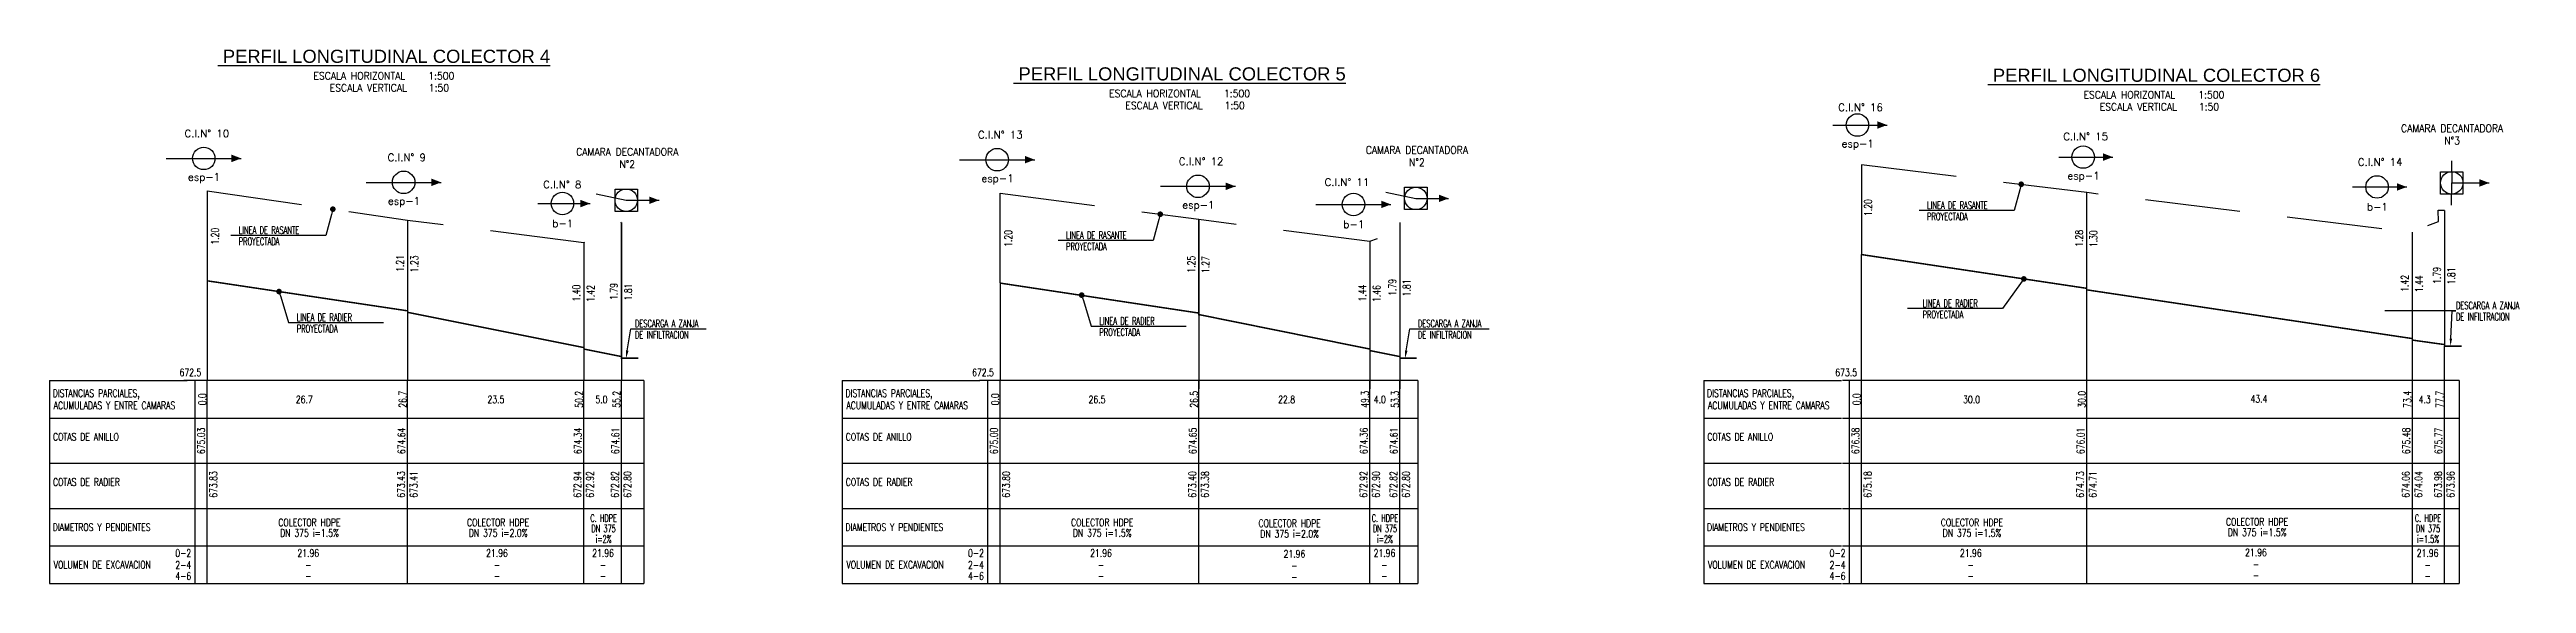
# Model space of a CAD drawing. Extents: x 350769 to 354978, y 6304672 to 6307963.
# Drawn here: x 353369.6 to 353699.7, y 6304674.9 to 6304746.1 of the extents above; entities that cross this region are included whole.
import ezdxf
from ezdxf import colors
from ezdxf.entities.mleader import LeaderData, LeaderLine
from ezdxf.enums import TextEntityAlignment as Align
from ezdxf.math import Vec2, Vec3

# ---------------------------------------------------------------- set-up
doc = ezdxf.new("R2010")
doc.units = 0
doc.linetypes.add('DASHED', pattern=[19.049999999999997, 12.7, -6.35])
doc.layers.get('0').update_dxf_attribs({"linetype": 'CONTINUOUS'})
for name, color, linetype in [('00-ALL SALIDA SUMIDERO', 1, 'CONTINUOUS'), ('00-FORMATO', 6, 'CONTINUOUS'), ('00_All ext_Txt', 4, 'CONTINUOUS'), ('03_Pav ext_Cota 250', 7, 'CONTINUOUS'), ('03_S2_Pav ext_Borde vereda', 7, 'CONTINUOUS'), ('05', 3, 'CONTINUOUS'), ('C-ROAD-PROF', 3, 'CONTINUOUS'), ('Perfil perfil cajon', 6, 'CONTINUOUS'), ('Perfil perfil texto', 3, 'CONTINUOUS')]:
    doc.layers.add(name, color=color, linetype=linetype)
doc.styles.add('lluvias DET-ROMANS', font='ROMANS.SHX', dxfattribs={"width": 0.9, "height": 2})
doc.styles.add('NEGRITA', font='swisse.ttf')
doc.styles.add('ROMANS', font='romans.shx', dxfattribs={"width": 0.65})

msp = doc.modelspace()

# ---------------------------------------------------------------- texts
at = {"layer": '00-FORMATO', "color": 6, "style": 'NEGRITA'}
for s, p in [('%%U PERFIL LONGITUDINAL COLECTOR 4', (353414.1895637528, 6304745.200102794)), ('%%U PERFIL LONGITUDINAL COLECTOR 5', (353520.232771831, 6304742.853270731)), ('%%U PERFIL LONGITUDINAL COLECTOR 6', (353650.0907234054, 6304742.67074711))]:
    msp.add_text(s, height=1.750000116368201, dxfattribs=at).set_placement(p, align=Align.MIDDLE)
at = {"layer": '00-FORMATO', "color": 0, "style": 'ROMANS', "width": 0.9}
for s, p in [('ESCALA HORIZONTAL   1:500', (353414.1895637528, 6304742.583819924)), ('ESCALA VERTICAL   1:50', (353414.9186375001, 6304740.986806614)), ('ESCALA HORIZONTAL   1:500', (353520.232771831, 6304740.236987861)), ('ESCALA VERTICAL   1:50', (353520.9618455783, 6304738.639974551)), ('ESCALA HORIZONTAL   1:500', (353650.0907234054, 6304740.05446424)), ('ESCALA VERTICAL   1:50', (353650.8197971527, 6304738.45745093))]:
    msp.add_text(s, height=1.000000066496115, dxfattribs=at).set_placement(p, align=Align.MIDDLE)
at = {"layer": 'Perfil perfil texto', "color": 0, "style": 'lluvias DET-ROMANS'}
for s, p in [('C.I.N%%D 16', (353610.980236412, 6304738.394841371)), ('C.I.N%%D 10', (353390.5873244048, 6304734.912942438)), ('C.I.N%%D 13', (353496.3340120949, 6304734.73929265)), ('C.I.N%%D 15', (353640.9830895619, 6304734.514612338)), ('C.I.N%%D 9', (353417.2325132281, 6304731.718270766)), ('C.I.N%%D 12', (353523.098226968, 6304731.188506586)), ('esp-1', (353610.6136477854, 6304733.38953184)), ('C.I.N%%D 14', (353680.2358160468, 6304731.100515345)), ('esp-1', (353390.2207357782, 6304728.940049914)), ('C.I.N%%D 8', (353437.955650912, 6304728.099160159)), ('esp-1', (353495.9674234682, 6304728.766400125)), ('C.I.N%%D 11', (353542.5330544008, 6304728.418273847)), ('esp-1', (353640.7046649384, 6304729.113614535)), ('esp-1', (353416.8659246015, 6304725.745378241)), ('esp-1', (353522.7316383414, 6304725.215614062)), ('b-1', (353679.8692274202, 6304725.12762282)), ('b-1', (353438.0229252267, 6304722.914345481)), ('b-1', (353543.4509271634, 6304722.80191374))]:
    msp.add_text(s, height=1, rotation=359.9999999466392, dxfattribs=at).set_placement(p, align=Align.MIDDLE)
at = {"layer": 'Perfil perfil texto', "color": 0, "style": 'lluvias DET-ROMANS', "width": 0.75}
for s, rotation, p in [('1.20', 89.99999994663915, (353611.9827018066, 6304725.024518869)), ('1.20', 89.99999994663915, (353391.6820461023, 6304721.210158876)), ('1.20', 89.99999994663915, (353497.3986833955, 6304720.910158874)), ('1.28', 89.99999994663915, (353640.1139510689, 6304720.924518851)), ('1.30', 89.99999994663915, (353642.0147807181, 6304720.867227186)), ('1.21', 89.99999994663915, (353416.336493124, 6304717.574518869)), ('1.23', 89.99999994663915, (353418.2373227731, 6304717.517227204)), ('1.25', 89.99999994663915, (353521.7895619954, 6304717.474518851)), ('1.27', 89.99999994663915, (353523.6903916445, 6304717.417227186)), ('1.79', 89.99999994663915, (353548.5895619954, 6304714.374518869)), ('1.81', 89.99999994663915, (353550.4903916445, 6304714.317227203)), ('1.42', 89.99999994663915, (353683.5139510689, 6304714.924518877)), ('1.44', 89.99999994663915, (353685.4147807181, 6304714.867227212)), ('1.79', 89.99999994663915, (353687.8139510689, 6304715.974518877)), ('1.81', 89.99999994663915, (353689.7147807181, 6304715.917227211)), ('1.40', 89.99999994663915, (353439.8371739707, 6304713.624627837)), ('1.42', 89.99999994663915, (353441.7380036199, 6304713.567336172)), ('1.79', 89.99999994663915, (353444.836493124, 6304713.832340161)), ('1.81', 89.99999994663915, (353446.7373227731, 6304713.775048496)), ('1.44', 89.99999994663915, (353544.5895619954, 6304713.624518869)), ('1.46', 89.99999994663915, (353546.4903916445, 6304713.567227203)), ('26.7', 359.9999999466392, (353403.5772096112, 6304699.440087939)), ('23.5', 359.9999999466392, (353429.1150809076, 6304699.440087939)), ('5.0', 359.9999999466392, (353443.1802650843, 6304699.440087939)), ('26.5', 359.9999999466392, (353509.2302784827, 6304699.440087939)), ('22.8', 359.9999999466392, (353534.498152127, 6304699.440087939)), ('4.0', 359.9999999466392, (353546.9101539582, 6304699.440087939)), ('30.0', 359.9999999466392, (353625.7794387873, 6304699.440087939)), ('43.4', 359.9999999466392, (353664.0879353856, 6304699.521981245)), ('4.3', 359.9999999466392, (353686.1711934434, 6304699.440087939)), ('675.03', 90.00000005336085, (353389.8379724745, 6304693.916628382)), ('674.64', 90.00000005336085, (353416.5379724745, 6304693.916628415)), ('674.34', 90.00000005336085, (353440.0379724745, 6304693.916628415)), ('674.61', 90.00000005336085, (353445.0379724745, 6304693.916628415)), ('675.00', 90.00000005336085, (353495.4910413459, 6304693.916628382)), ('674.65', 90.00000005336085, (353521.9910413487, 6304693.916628397)), ('674.36', 90.00000005336085, (353544.7910413487, 6304693.916628383)), ('674.61', 90.00000005336085, (353548.7910413487, 6304693.91662838)), ('676.38', 90.00000005336085, (353610.3154304194, 6304693.916628382)), ('676.01', 90.00000005336085, (353640.3154304194, 6304693.916628364)), ('675.48', 90.00000005336085, (353683.7154304194, 6304693.916628394)), ('675.77', 90.00000005336085, (353688.0154304194, 6304693.916628364)), ('673.83', 90.00000005336085, (353391.4616645372, 6304688.107507461)), ('673.43', 90.00000005336085, (353416.4829041106, 6304688.107507493)), ('673.41', 90.00000005336085, (353418.1616645372, 6304688.107507493)), ('672.94', 90.00000005336085, (353439.9829041106, 6304688.107507493)), ('672.92', 90.00000005336085, (353441.6616645372, 6304688.107507493)), ('672.82', 90.00000005336085, (353444.9829041106, 6304688.107507493)), ('672.80', 90.00000005336085, (353446.6616645372, 6304688.107507493)), ('673.80', 90.00000005336085, (353497.1147334086, 6304688.107507461)), ('673.40', 90.00000005336085, (353521.9359729849, 6304688.107507476)), ('673.38', 90.00000005336085, (353523.6147334115, 6304688.107507476)), ('672.92', 90.00000005336085, (353544.7359729849, 6304688.107507462)), ('672.90', 90.00000005336085, (353546.4147334115, 6304688.107507462)), ('672.82', 90.00000005336085, (353548.7359729849, 6304688.107507459)), ('672.80', 90.00000005336085, (353550.4147334115, 6304688.107507459)), ('675.18', 90.00000005336085, (353611.9391224821, 6304688.107507461)), ('674.73', 90.00000005336085, (353640.2603620556, 6304688.107507442)), ('674.71', 90.00000005336085, (353641.9391224821, 6304688.107507442)), ('674.06', 90.00000005336085, (353683.6603620556, 6304688.107507473)), ('674.04', 90.00000005336085, (353685.3391224822, 6304688.107507473)), ('673.98', 90.00000005336085, (353687.9603620556, 6304688.107507442)), ('673.96', 90.00000005336085, (353689.6391224822, 6304688.107507442))]:
    msp.add_text(s, height=0.9999999999999994, rotation=rotation, dxfattribs=at).set_placement(p, align=Align.MIDDLE_CENTER)
for s, p in [('672.5', (353386.9473870866, 6304702.547145787)), ('672.5', (353492.5828851741, 6304702.547145787)), ('673.5', (353607.6201477624, 6304702.547145787))]:
    msp.add_text(s, height=0.9999999999999994, rotation=359.9999999466392, dxfattribs=at).set_placement(p)
for s, p in [('DISTANCIAS PARCIALES,', (353370.0462037443, 6304700.269423191)), ('ACUMULADAS Y ENTRE CAMARAS', (353370.1795370768, 6304698.650375572)), ('DISTANCIAS PARCIALES,', (353475.6992726157, 6304700.26942315)), ('ACUMULADAS Y ENTRE CAMARAS', (353475.8326059482, 6304698.650375532)), ('DISTANCIAS PARCIALES,', (353590.5236616893, 6304700.26942315)), ('ACUMULADAS Y ENTRE CAMARAS', (353590.6569950217, 6304698.650375532)), ('COTAS DE ANILLO', (353370.0890608816, 6304694.459899382)), ('COTAS DE ANILLO', (353475.742129753, 6304694.459899342)), ('COTAS DE ANILLO', (353590.5665188265, 6304694.459899342)), ('COTAS DE RADIER', (353370.0890608788, 6304688.434128494)), ('COTAS DE RADIER', (353475.7421297502, 6304688.434128454)), ('COTAS DE RADIER', (353590.5665188237, 6304688.434128454)), ('DIAMETROS Y PENDIENTES', (353370.0462037331, 6304682.408357615)), ('DIAMETROS Y PENDIENTES', (353475.6992726045, 6304682.408357575)), ('DIAMETROS Y PENDIENTES', (353590.5236616781, 6304682.408357575)), ('VOLUMEN DE EXCAVACION', (353370.1795370641, 6304677.408357613)), ('VOLUMEN DE EXCAVACION', (353475.8326059355, 6304677.408357573)), ('VOLUMEN DE EXCAVACION', (353590.656995009, 6304677.408357573))]:
    msp.add_text(s, height=0.9999999999999994, rotation=359.9999999466392, dxfattribs=at).set_placement(p, align=Align.MIDDLE_LEFT)
for s, p in [('0.0', (353390.4920884533, 6304699.459899325)), ('26.7', (353417.1920884533, 6304699.459899354)), ('50.2', (353440.6920884533, 6304699.459899354)), ('55.2', (353445.6920884533, 6304699.459899354)), ('0.0', (353496.1451573247, 6304699.459899325)), ('26.5', (353522.6451573275, 6304699.459899336)), ('49.3', (353545.4451573275, 6304699.459899322)), ('53.3', (353549.4451573275, 6304699.459899319)), ('0.0', (353610.9695463982, 6304699.459899325)), ('30.0', (353640.9695463982, 6304699.459899303)), ('73.4', (353684.3695463982, 6304699.459899333)), ('77.7', (353688.6695463982, 6304699.459899303))]:
    msp.add_text(s, height=0.9999999999999994, rotation=90.00000005336085, dxfattribs=at).set_placement(p, align=Align.CENTER)
for s, p in [('0-2', (353387.4432111486, 6304678.965021359)), ('21.96', (353404.1078515168, 6304678.965021341)), ('21.96', (353429.2544860158, 6304678.965021341)), ('21.96', (353443.3969487564, 6304678.965021361)), ('0-2', (353493.09628002, 6304678.965021319)), ('21.96', (353509.7609203882, 6304678.965021341)), ('21.96', (353535.5378779881, 6304678.854560865)), ('21.96', (353547.5371930236, 6304678.965021365)), ('0-2', (353607.9206690936, 6304678.965021319)), ('21.96', (353625.678843697, 6304678.965021341)), ('21.96', (353663.6826388431, 6304679.046914647)), ('21.96', (353686.5573354132, 6304678.965021341)), ('2-4', (353387.4432111486, 6304677.378382214)), ('4-6', (353387.4432111486, 6304675.905328587)), ('-', (353404.1078515177, 6304677.378382194)), ('-', (353404.1078515168, 6304675.905328569)), ('-', (353429.2544860168, 6304677.378382194)), ('-', (353429.2544860158, 6304675.905328569)), ('-', (353443.3969487573, 6304677.378382213)), ('-', (353443.3969487564, 6304675.905328589)), ('2-4', (353493.09628002, 6304677.378382174)), ('4-6', (353493.09628002, 6304675.905328547)), ('-', (353509.7609203891, 6304677.378382194)), ('-', (353509.7609203882, 6304675.905328569)), ('-', (353535.537877989, 6304677.267921718)), ('-', (353535.5378779881, 6304675.794868093)), ('-', (353547.5371930245, 6304677.378382218)), ('-', (353547.5371930236, 6304675.905328593)), ('2-4', (353607.9206690936, 6304677.378382174)), ('4-6', (353607.9206690936, 6304675.905328547)), ('-', (353625.6788436979, 6304677.378382194)), ('-', (353625.678843697, 6304675.905328569)), ('-', (353663.6826388441, 6304677.4602755)), ('-', (353663.6826388431, 6304675.987221875)), ('-', (353686.5573354141, 6304677.378382194)), ('-', (353686.5573354132, 6304675.905328569))]:
    msp.add_text(s, height=0.9999999999999994, rotation=359.9999999466392, dxfattribs=at).set_placement(p, align=Align.MIDDLE)
at = {"layer": 'Perfil perfil texto', "color": 0, "attachment_point": 2, "style": 'lluvias DET-ROMANS'}
for s, insert, char_height, width, rotation, line_spacing_factor in [('CAMARA DECANTADORA \\PN%%D3', (353689.8278978331, 6304736.089077848), 1, 13.2085714290227, 359.9999999733196, 0.9806521173167446), ('CAMARA DECANTADORA \\PN%%D2', (353446.6216523402, 6304732.952544121), 1, 13.2085714290227, 359.9999999733196, 0.9806521173167446), ('CAMARA DECANTADORA \\PN%%D2', (353551.8606944259, 6304733.204844393), 1, 13.2085714290227, 359.9999999733196, 0.9806521173167446), ('{\\W0.75;COLECTOR HDPE \\PDN 375 i=1.5%}', (353404.2654536871, 6304683.545003064), 0.9999999999999994, 12.13178571521333, 359.99999994663915, 0.8392062547483613), ('{\\W0.75;COLECTOR HDPE \\PDN 375 i=2.0%}', (353429.4120881861, 6304683.545003064), 0.9999999999999994, 12.13178571521333, 359.99999994663915, 0.8392062547483613), ('{\\W0.6;C. HDPE \\PDN 375 \\Pi=2%}', (353443.4672923519, 6304684.126822659), 0.9999999999999994, 12.13178571521333, 359.99999994663915, 0.8392062547483613), ('{\\W0.75;COLECTOR HDPE \\PDN 375 i=1.5%}', (353509.9185225585, 6304683.545003064), 0.9999999999999994, 12.13178571521333, 359.99999994663915, 0.8392062547483613), ('{\\W0.75;COLECTOR HDPE \\PDN 375 i=2.0%}', (353534.8954801584, 6304683.434542589), 0.9999999999999994, 10.53178571523662, 359.99999994663915, 0.8392062547483613), ('{\\W0.6;C. HDPE \\PDN 375 \\Pi=2%}', (353547.6075366191, 6304684.126822663), 0.9999999999999994, 12.13178571521333, 359.99999994663915, 0.8392062547483613), ('{\\W0.75;COLECTOR HDPE \\PDN 375 i=1.5%}', (353625.8364458673, 6304683.545003064), 0.9999999999999994, 12.13178571521333, 359.99999994663915, 0.8392062547483613), ('{\\W0.75;COLECTOR HDPE \\PDN 375 i=1.5%}', (353663.8402410134, 6304683.62689637), 0.9999999999999994, 12.13178571521333, 359.99999994663915, 0.8392062547483613), ('{\\W0.6;C. HDPE \\PDN 375 \\Pi=1.5%}', (353686.6276790087, 6304684.126822639), 0.9999999999999994, 12.13178571521333, 359.99999994663915, 0.8392062547483613)]:
    msp.add_mtext(s, dxfattribs=dict(at, insert=insert, char_height=char_height, width=width, rotation=rotation, line_spacing_factor=line_spacing_factor))

# ---------------------------------------------------------------- blocks, each defined once
blk = doc.blocks.new('_Dot')
at = {"color": 0, "linetype": 'ByBlock', "lineweight": -2}
blk.add_line((-0.5, 0), (-1, 0), dxfattribs=at)
at = {"color": 0, "linetype": 'ByBlock', "const_width": 0.5}
blk.add_lwpolyline([(-0.25, 0, 1), (0.25, 0, 1)], format="xyb", close=True, dxfattribs=at)

# ---------------------------------------------------------------- linework, layer by layer
at = {"layer": '00-ALL SALIDA SUMIDERO', "ltscale": 0.5, "elevation": -1e-10}
for points in [[(353614.5253552536, 6304736.035294103, 0, 1, 0), (353613.2217084892, 6304736.035294103, 0, 0, 0)], [(353395.1725029715, 6304731.585812177, 0, 1, 0), (353393.8688562072, 6304731.585812177, 0, 0, 0)], [(353500.9191906616, 6304731.412162388, 0, 1, 0), (353499.6155438973, 6304731.412162388, 0, 0, 0)], [(353644.6163724067, 6304731.759376798, 0, 1, 0), (353643.3127256423, 6304731.759376798, 0, 0, 0)], [(353421.8176917949, 6304728.391140504, 0, 1, 0), (353420.5140450305, 6304728.391140504, 0, 0, 0)], [(353527.6834055348, 6304727.861376325, 0, 1, 0), (353526.3797587704, 6304727.861376325, 0, 0, 0)], [(353683.7809348884, 6304727.773385083, 0, 1, 0), (353682.477288124, 6304727.773385083, 0, 0, 0)], [(353441.6730073744, 6304725.560107744, 0, 1, 0), (353440.36936061, 6304725.560107744, 0, 0, 0)], [(353548.4026943568, 6304725.447676003, 0, 1, 0), (353547.0990475924, 6304725.447676003, 0, 0, 0)]]:
    msp.add_lwpolyline(points, format="xyseb", dxfattribs=at)
at = {"layer": '00-ALL SALIDA SUMIDERO', "ltscale": 0.5, "const_width": 0.2}
for points in [[(353611.1295612751, 6304730.759899335), (353611.1295612751, 6304718.759899332)], [(353390.6521033301, 6304727.259899335), (353390.6521033301, 6304715.259899335)], [(353496.3051722015, 6304726.959899331), (353496.3051722015, 6304714.959899332)], [(353641.1295612751, 6304727.05989931), (353641.1295612751, 6304714.05989931), (353684.5295612751, 6304707.55989934)], [(353417.3521033301, 6304723.359899334), (353417.3521033301, 6304711.059899333), (353440.8527841769, 6304706.359899331), (353440.8521033303, 6304706.159730422), (353445.8521033301, 6304705.159899333)], [(353445.8521033301, 6304723.05989933), (353445.8521033301, 6304704.959899332), (353448.0776573159, 6304704.959899332)], [(353522.8051722015, 6304723.459899316), (353522.8051722015, 6304710.759899332), (353545.6051722015, 6304706.159899333)], [(353549.6051722015, 6304723.059899332), (353549.6051722015, 6304704.959899332), (353551.8205506163, 6304704.959899332)], [(353684.5295612751, 6304721.759899341), (353684.5295612751, 6304707.359899341), (353688.8295612751, 6304706.759899341)], [(353688.8295612751, 6304724.659899341), (353688.8295612751, 6304706.55989934), (353691.0937734347, 6304706.55989934)], [(353440.8527841769, 6304706.359899331), (353440.8527841769, 6304720.360117272)], [(353545.6051722015, 6304720.559899332), (353545.6051722015, 6304705.959899332), (353549.6051722015, 6304705.159899333)], [(353611.1295612751, 6304718.759899332), (353641.1295612751, 6304714.25989932)], [(353390.6521033301, 6304715.259899335), (353417.3521033301, 6304711.259899332)], [(353496.3051722015, 6304714.959899331), (353522.8051722015, 6304710.959899316)]]:
    msp.add_lwpolyline(points, dxfattribs=at)
at = {"layer": '00-ALL SALIDA SUMIDERO', "ltscale": 0.5}
for points in [[(353694.7733274514, 6304728.31279031, 0, 1, 0), (353693.4696806871, 6304728.31279031, 0, 0, 0)], [(353450.8514998431, 6304726.001580505, 0, 1, 0), (353449.5478530787, 6304726.001580505, 0, 0, 0)], [(353556.0905419288, 6304726.253880776, 0, 1, 0), (353554.7868951644, 6304726.253880776, 0, 0, 0)]]:
    msp.add_lwpolyline(points, format="xyseb", dxfattribs=at)
at = {"layer": '03_Pav ext_Cota 250', "color": 7}
for points in [[(353390.6521033301, 6304674.908357566), (353390.6521033301, 6304701.959899332)], [(353417.3521033301, 6304674.908357566), (353417.3521033301, 6304701.959899332)], [(353440.8521033301, 6304674.908357566), (353440.8521033301, 6304701.959899332)], [(353445.8521033301, 6304674.908357566), (353445.8521033301, 6304701.959899332)], [(353496.3051722015, 6304674.908357566), (353496.3051722015, 6304701.959899332)], [(353522.8051722015, 6304674.908357566), (353522.8051722015, 6304701.959899332)], [(353545.6051722015, 6304674.908357566), (353545.6051722015, 6304701.959899332)], [(353549.6051722015, 6304674.908357566), (353549.6051722015, 6304701.959899332)], [(353611.1295612751, 6304674.908357566), (353611.1295612751, 6304701.959899332)], [(353641.1295612751, 6304674.908357544), (353641.1295612751, 6304701.95989931)], [(353684.5295612751, 6304674.908357575), (353684.5295612751, 6304701.959899341)], [(353688.8295612751, 6304674.908357544), (353688.8295612751, 6304701.95989931)]]:
    msp.add_lwpolyline(points, dxfattribs=at)
at = {"layer": '03_S2_Pav ext_Borde vereda'}
for points in [[(353611.1295612751, 6304701.959899335), (353611.1295612751, 6304718.759899332)], [(353390.6521033301, 6304715.259899335), (353390.6521033301, 6304701.959899332)], [(353496.3051722015, 6304714.959899331), (353496.3051722015, 6304701.959899332)], [(353641.1295612751, 6304701.959899335), (353641.1295612751, 6304714.05989931)], [(353417.3521033301, 6304711.059899333), (353417.3521033273, 6304701.959899333)], [(353522.8051722015, 6304710.759899332), (353522.8051722015, 6304700.852723521)], [(353440.8521033303, 6304706.159730422), (353440.8521033303, 6304701.959899331)], [(353545.6051722015, 6304705.959899332), (353545.6051722015, 6304700.852723507)], [(353684.5295612751, 6304701.959899344), (353684.5295612751, 6304707.359899341)], [(353688.8295612751, 6304700.852723488), (353688.8295612751, 6304706.55989934)], [(353445.8521033301, 6304704.959899332), (353445.8521033278, 6304701.959899331)], [(353549.6051722015, 6304704.959899332), (353549.6051722015, 6304700.852723504)]]:
    msp.add_lwpolyline(points, dxfattribs=at)
at = {"layer": '05', "color": 1}
for p, q in [((353607.3043581043, 6304736.035294103), (353614.5253552536, 6304736.035294103)), ((353385.1725029715, 6304731.585812177), (353395.1725029715, 6304731.585812177)), ((353637.3953752574, 6304731.759376798), (353644.6163724067, 6304731.759376798)), ((353411.8176917949, 6304728.391140504), (353421.8176917949, 6304728.391140504)), ((353490.9191906616, 6304731.412162388), (353500.9191906616, 6304731.412162388)), ((353689.7733274514, 6304728.31279031), (353694.7733274514, 6304728.31279031)), ((353434.6867937187, 6304725.560107744), (353441.6730073744, 6304725.560107744)), ((353446.4884235092, 6304726.001580505), (353450.8514998431, 6304726.001580505)), ((353517.6834055348, 6304727.861376325), (353527.6834055348, 6304727.861376325)), ((353538.4026943568, 6304725.447676003), (353548.4026943568, 6304725.447676003)), ((353551.7274655949, 6304726.253880776), (353556.0905419288, 6304726.253880776)), ((353676.5599377391, 6304727.773385083), (353683.7809348884, 6304727.773385083))]:
    msp.add_line(p, q, dxfattribs=at)
for points in [[(353691.2733274514, 6304726.81279031), (353688.2733274514, 6304726.81279031), (353688.2733274514, 6304729.81279031), (353691.2733274514, 6304729.81279031)], [(353447.9884235092, 6304724.501580505), (353444.9884235092, 6304724.501580505), (353444.9884235092, 6304727.501580505), (353447.9884235092, 6304727.501580505)], [(353553.2274655949, 6304724.753880776), (353550.2274655949, 6304724.753880776), (353550.2274655949, 6304727.753880776), (353553.2274655949, 6304727.753880776)]]:
    msp.add_lwpolyline(points, close=True, dxfattribs=at)
for points in [[(353689.7416194764, 6304731.275953605), (353689.7733274512, 6304728.31279031)], [(353689.7416194764, 6304725.349627015), (353689.7733274512, 6304728.31279031)], [(353442.4888102245, 6304726.84735199), (353446.4884235092, 6304726.001580505)], [(353547.7278523102, 6304727.099652261), (353551.7274655949, 6304726.253880776)]]:
    msp.add_lwpolyline(points, dxfattribs=at)
for centre in [(353610.5654149788, 6304736.035294103), (353390.1725029715, 6304731.585812177), (353495.9191906616, 6304731.412162388), (353640.6564321318, 6304731.759376798), (353416.8176917949, 6304728.391140504), (353522.6834055348, 6304727.861376325), (353679.8209946136, 6304727.773385083), (353689.7733274514, 6304728.31279031), (353437.97469242, 6304725.560107744), (353446.4884235092, 6304726.001580505), (353543.4026943568, 6304725.447676003), (353551.7274655949, 6304726.253880776)]:
    msp.add_circle(centre, 1.5, dxfattribs=at)
at = {"layer": 'C-ROAD-PROF', "color": 3, "linetype": 'DASHED', "lineweight": -3, "flags": 128}
for points in [[(353611.1295612751, 6304730.759899335), (353641.1295612751, 6304727.05989931), (353684.5295612751, 6304721.759899341), (353688.0061323826, 6304723.190127959), (353687.9854528971, 6304724.659899341), (353688.8295612751, 6304724.659899341)], [(353390.6521033301, 6304727.259899335), (353417.3521033301, 6304723.359899334), (353440.8521033301, 6304720.359899332), (353445.0357179299, 6304721.699079988), (353445.0357179299, 6304723.048789187), (353445.8521033301, 6304723.05989933)], [(353496.3051722015, 6304726.959899331), (353522.8051722015, 6304723.459899316), (353545.6051722015, 6304720.559899332), (353548.7887868013, 6304721.699079989), (353548.7887868013, 6304723.048789189), (353549.6051722015, 6304723.059899332)]]:
    msp.add_lwpolyline(points, dxfattribs=at)
at = {"layer": 'Perfil perfil cajon'}
for p, q in [((353369.6240304665, 6304701.959899376), (353387.9722715463, 6304701.959899377)), ((353369.6240304665, 6304701.959899376), (353369.6240304651, 6304674.908357611)), ((353448.8467601875, 6304701.959899331), (353387.5066554954, 6304701.959899336)), ((353388.9932845721, 6304701.959899376), (353388.9932845709, 6304674.90835761)), ((353475.277099338, 6304701.959899336), (353493.6253404177, 6304701.959899337)), ((353475.2770993379, 6304701.959899336), (353475.2770993365, 6304674.908357571)), ((353552.004552945, 6304701.959899297), (353493.5698805813, 6304701.959899336)), ((353494.6463534435, 6304701.959899336), (353494.6463534423, 6304674.90835757)), ((353590.1014884115, 6304701.959899336), (353608.4497294913, 6304701.959899337)), ((353590.1014884114, 6304701.959899336), (353590.10148841, 6304674.908357571)), ((353690.7822410472, 6304701.959899297), (353608.5691335322, 6304701.959899336)), ((353609.470742517, 6304701.959899336), (353609.4707425159, 6304674.90835757)), ((353369.6240304651, 6304674.90835761), (353387.9722715445, 6304674.90835761)), ((353475.2770993366, 6304674.90835757), (353493.6253404159, 6304674.90835757)), ((353590.1014884101, 6304674.90835757), (353608.4497294894, 6304674.90835757))]:
    msp.add_line(p, q, dxfattribs=at)
at = {"layer": 'Perfil perfil cajon', "color": 7}
for p, q in [((353369.6240304663, 6304696.959899379), (353387.9722715463, 6304696.959899375)), ((353387.5066554954, 6304696.959899334), (353448.8467601862, 6304696.959899329)), ((353475.2770993377, 6304696.959899339), (353493.6253404177, 6304696.959899335)), ((353493.5698805813, 6304696.959899334), (353552.0045529437, 6304696.959899295)), ((353590.1014884113, 6304696.959899339), (353608.4497294913, 6304696.959899335)), ((353608.5691335322, 6304696.959899334), (353690.782241046, 6304696.959899295)), ((353369.624030466, 6304690.934128493), (353387.9722715454, 6304690.934128493)), ((353387.5066554945, 6304690.934128452), (353448.8467601846, 6304690.934128444)), ((353475.2770993374, 6304690.934128453), (353493.6253404168, 6304690.934128453)), ((353493.5698805804, 6304690.934128452), (353552.0045529422, 6304690.93412841)), ((353590.1014884109, 6304690.934128453), (353608.4497294903, 6304690.934128453)), ((353608.5691335312, 6304690.934128452), (353690.7822410444, 6304690.93412841)), ((353369.6240304656, 6304684.90835761), (353387.9722715445, 6304684.908357607)), ((353387.5066554945, 6304684.908357568), (353448.846760183, 6304684.90835756)), ((353475.277099337, 6304684.90835757), (353493.6253404159, 6304684.908357567)), ((353493.5698805804, 6304684.908357568), (353552.0045529406, 6304684.908357526)), ((353590.1014884106, 6304684.90835757), (353608.4497294894, 6304684.908357567)), ((353608.5691335312, 6304684.908357568), (353690.7822410428, 6304684.908357526)), ((353369.6240304654, 6304679.908357611), (353387.9722715445, 6304679.908357611)), ((353387.5066554936, 6304679.90835757), (353448.8467601817, 6304679.908357562)), ((353475.2770993368, 6304679.908357571), (353493.6253404159, 6304679.908357571)), ((353493.5698805795, 6304679.90835757), (353552.0045529393, 6304679.908357528)), ((353590.1014884103, 6304679.908357571), (353608.4497294894, 6304679.908357571)), ((353608.5691335303, 6304679.90835757), (353690.7822410415, 6304679.908357528))]:
    msp.add_line(p, q, dxfattribs=at)
at = {"layer": 'Perfil perfil cajon'}
for points in [[(353448.8467601875, 6304701.959899296), (353448.8467601804, 6304674.90835753)], [(353552.004552945, 6304701.959899263), (353552.004552938, 6304674.908357496)], [(353690.7822410472, 6304701.959899263), (353690.7822410402, 6304674.908357496)], [(353387.5066554936, 6304674.908357569), (353448.8467601804, 6304674.908357563)], [(353493.5698805795, 6304674.908357569), (353552.004552938, 6304674.90835753)], [(353608.5691335303, 6304674.908357569), (353690.7822410402, 6304674.90835753)]]:
    msp.add_lwpolyline(points, dxfattribs=at)

msp.set_redraw_order([(e.dxf.handle, doc.entitydb.next_handle()) for e in msp.query("TEXT MTEXT ATTDEF DIMENSION ARC_DIMENSION")])  # texts and dimensions are drawn at this point

# ---------------------------------------------------------------- leaders
at = {"layer": '00_All ext_Txt'}
ml = msp.add_multileader_mtext('Standard', dxfattribs=at)
ml.set_content('{\\C256;LINEA DE RASANTE PROYECTADA}', color=2, style='ROMANS')
ml.set_leader_properties(color=7)
ml.set_arrow_properties(name='DOT')
ml.build(insert=Vec2(0, 0))
ml.multileader.update_dxf_attribs({"text_left_attachment_type": 6, "text_right_attachment_type": 6, "dogleg_length": 0.4164050059420628, "arrow_head_size": 0.75})
ctx = ml.context
ctx.base_point, ctx.char_height, ctx.arrow_head_size, ctx.landing_gap_size, ctx.plane_origin, ctx.plane_x_axis, ctx.plane_y_axis = Vec3(353619.8032665264, 6304724.641268984, 2.820012762996354e-08), 1, 0.75, 0.05000000250530529, Vec3(353629.2142270786, 6304750.91770436, 1.162063829825635e-07), Vec3(1, -1.27675647831893e-15, -3.517525297178413e-09), Vec3(1.292968947391459e-15, 1, 4.609055430399856e-09)
ctx.left_attachment, ctx.right_attachment = 6, 6
notes = []
notes.append((ctx, [(1, (1, 1, 0), (353631.4435956777, 6304724.641268984, -1.274502462731372e-08), (-1, 1.27675647831893e-15, 3.517525297178412e-09), 1.040329146316736, [(1, [(353632.4001764185, 6304728.136523449)], 0, [])])]))
ctx.mtext.insert, ctx.mtext.text_direction, ctx.mtext.rotation, ctx.mtext.width, ctx.mtext.line_spacing_factor, ctx.mtext.line_spacing_style, ctx.mtext.flow_direction, ctx.mtext.extrusion = Vec3(353619.8532665289, 6304725.841268985, 3.355511787277201e-08), Vec3(1, -1.27675647831893e-15, -3.517525297178413e-09), 6.283185307179585, 11.43449085514294, 0.8999999999999998, 2, 5, Vec3(3.517525297178409e-09, -4.609055430399863e-09, 1)
ml = msp.add_multileader_mtext('Standard', dxfattribs=at)
ml.set_content('{\\C256;LINEA DE RASANTE PROYECTADA}', color=2, style='ROMANS')
ml.set_leader_properties(color=7)
ml.set_arrow_properties(name='DOT')
ml.build(insert=Vec2(0, 0))
ml.multileader.update_dxf_attribs({"text_left_attachment_type": 6, "text_right_attachment_type": 6, "dogleg_length": 0.4164050059420628, "arrow_head_size": 0.75})
ctx = ml.context
ctx.base_point, ctx.char_height, ctx.arrow_head_size, ctx.landing_gap_size, ctx.plane_origin, ctx.plane_x_axis, ctx.plane_y_axis = Vec3(353394.7881675829, 6304721.320502579, -8.702625813003296e-08), 1, 0.75, 0.05000000250530529, Vec3(353404.199128135, 6304772.596937954, 1.162063829825635e-07), Vec3(1, -1.27675647831893e-15, -3.517525297178413e-09), Vec3(1.292968947391459e-15, 1, 4.609055430399856e-09)
ctx.left_attachment, ctx.right_attachment = 6, 6
notes.append((ctx, [(1, (1, 1, 0), (353406.4284967342, 6304721.320502579, -1.279714103873102e-07), (-1, 1.27675647831893e-15, 3.517525297178411e-09), 1.040329146316736, [(1, [(353407.385077475, 6304724.815757044, -1.152263857599965e-07)], 0, [])])]))
ctx.mtext.insert, ctx.mtext.text_direction, ctx.mtext.rotation, ctx.mtext.width, ctx.mtext.line_spacing_factor, ctx.mtext.line_spacing_style, ctx.mtext.flow_direction, ctx.mtext.extrusion = Vec3(353394.8381675854, 6304722.520502579, -8.16712678872245e-08), Vec3(1, -1.27675647831893e-15, -3.517525297178413e-09), 6.283185307179585, 11.43449085514294, 0.8999999999999998, 2, 5, Vec3(3.517525297178409e-09, -4.609055430399863e-09, 1)
ml = msp.add_multileader_mtext('Standard', dxfattribs=at)
ml.set_content('{\\C256;LINEA DE RASANTE PROYECTADA}', color=2, style='ROMANS')
ml.set_leader_properties(color=7)
ml.set_arrow_properties(name='DOT')
ml.build(insert=Vec2(0, 0))
ml.multileader.update_dxf_attribs({"text_left_attachment_type": 6, "text_right_attachment_type": 6, "dogleg_length": 0.4164050059420628, "arrow_head_size": 0.75})
ctx = ml.context
ctx.base_point, ctx.char_height, ctx.arrow_head_size, ctx.landing_gap_size, ctx.plane_origin, ctx.plane_x_axis, ctx.plane_y_axis = Vec3(353505.0582558015, 6304720.644834393, -8.702625813003296e-08), 1, 0.75, 0.05000000250530529, Vec3(353514.4692163537, 6304771.921269768, 1.162063829825635e-07), Vec3(1, -1.27675647831893e-15, -3.517525297178413e-09), Vec3(1.292968947391459e-15, 1, 4.609055430399856e-09)
ctx.left_attachment, ctx.right_attachment = 6, 6
notes.append((ctx, [(1, (1, 1, 0), (353516.6985849528, 6304720.644834393, -1.279714103873102e-07), (-1, 1.27675647831893e-15, 3.517525297178411e-09), 1.040329146316736, [(1, [(353517.6551656936, 6304724.140088857, -1.152263857599965e-07)], 0, [])])]))
ctx.mtext.insert, ctx.mtext.text_direction, ctx.mtext.rotation, ctx.mtext.width, ctx.mtext.line_spacing_factor, ctx.mtext.line_spacing_style, ctx.mtext.flow_direction, ctx.mtext.extrusion = Vec3(353505.108255804, 6304721.844834393, -8.16712678872245e-08), Vec3(1, -1.27675647831893e-15, -3.517525297178413e-09), 6.283185307179585, 11.43449085514294, 0.8999999999999998, 2, 5, Vec3(3.517525297178409e-09, -4.609055430399863e-09, 1)
ml = msp.add_multileader_mtext('Standard', dxfattribs=at)
ml.set_content('{\\C256;LINEA DE RADIER PROYECTADA}', color=2, style='ROMANS')
ml.set_leader_properties(color=7)
ml.set_arrow_properties(name='DOT')
ml.build(insert=Vec2(0, 0))
ml.multileader.update_dxf_attribs({"text_left_attachment_type": 6, "text_right_attachment_type": 6, "dogleg_length": 0.4164050059420628, "arrow_head_size": 0.75})
ctx = ml.context
ctx.base_point, ctx.char_height, ctx.arrow_head_size, ctx.landing_gap_size, ctx.plane_origin, ctx.plane_x_axis, ctx.plane_y_axis = Vec3(353619.2075327185, 6304711.569783334, 2.947815309986843e-08), 1, 0.75, 0.05000000250530529, Vec3(353630.4004954054, 6304736.672303135, 1.058055289113016e-07), Vec3(1, -1.27675647831893e-15, -3.517525297178413e-09), Vec3(1.292968947391459e-15, 1, 4.609055430399856e-09)
ctx.left_attachment, ctx.right_attachment = 6, 6
notes.append((ctx, [(1, (1, 1, 0), (353629.8835761555, 6304711.569783334, -8.075099763701065e-09), (-1, 1.27675647831893e-15, 3.517525297178412e-09), 1.040329146316736, [(1, [(353632.7581624811, 6304715.515609142)], 0, [])])]))
ctx.mtext.insert, ctx.mtext.text_direction, ctx.mtext.rotation, ctx.mtext.width, ctx.mtext.line_spacing_factor, ctx.mtext.line_spacing_style, ctx.mtext.flow_direction, ctx.mtext.extrusion = Vec3(353619.257532721, 6304712.769783334, 3.483314334267689e-08), Vec3(1, -1.27675647831893e-15, -3.517525297178413e-09), 6.283185307179585, 11.43449085514294, 0.8999999999999998, 2, 5, Vec3(3.517525297178409e-09, -4.609055430399863e-09, 1)
ml = msp.add_multileader_mtext('Standard', dxfattribs=at)
ml.set_content('{\\C256;LINEA DE RADIER PROYECTADA}', color=2, style='ROMANS')
ml.set_leader_properties(color=7)
ml.set_arrow_properties(name='DOT')
ml.build(insert=Vec2(0, 0))
ml.multileader.update_dxf_attribs({"text_left_attachment_type": 6, "text_right_attachment_type": 6, "dogleg_length": 0.4164050059420628, "arrow_head_size": 0.75})
ctx = ml.context
ctx.base_point, ctx.char_height, ctx.arrow_head_size, ctx.landing_gap_size, ctx.plane_origin, ctx.plane_x_axis, ctx.plane_y_axis = Vec3(353402.5284609614, 6304709.686825086, -1.424602114550769e-07), 1, 0.75, 0.05000000250530529, Vec3(353413.7214236482, 6304759.789344887, 4.909355011635277e-08), Vec3(1, -1.27675647831893e-15, -3.517525297178413e-09), Vec3(1.292968947391459e-15, 1, 4.609055430399856e-09)
ctx.left_attachment, ctx.right_attachment = 6, 6
notes.append((ctx, [(0, (1, 1, 0), (353401.488131815, 6304709.686825086, -1.388008273655158e-07), (1, -1.333980486555479e-15, -3.51752529717841e-09), 1.040329146316736, [(1, [(353400.2118828484, 6304713.82763091, -1.152263857599965e-07)], 0, [])])]))
ctx.mtext.insert, ctx.mtext.text_direction, ctx.mtext.rotation, ctx.mtext.width, ctx.mtext.line_spacing_factor, ctx.mtext.line_spacing_style, ctx.mtext.flow_direction, ctx.mtext.extrusion = Vec3(353402.5784609639, 6304710.886825087, -1.371052212122685e-07), Vec3(1, -1.27675647831893e-15, -3.517525297178413e-09), 6.283185307179585, 11.43449085514294, 0.8999999999999998, 2, 5, Vec3(3.517525297178409e-09, -4.609055430399863e-09, 1)
ml = msp.add_multileader_mtext('Standard', dxfattribs=at)
ml.set_content('{\\C256;LINEA DE RADIER PROYECTADA}', color=2, style='ROMANS')
ml.set_leader_properties(color=7)
ml.set_arrow_properties(name='DOT')
ml.build(insert=Vec2(0, 0))
ml.multileader.update_dxf_attribs({"text_left_attachment_type": 6, "text_right_attachment_type": 6, "dogleg_length": 0.4164050059420628, "arrow_head_size": 0.75})
ctx = ml.context
ctx.base_point, ctx.char_height, ctx.arrow_head_size, ctx.landing_gap_size, ctx.plane_origin, ctx.plane_x_axis, ctx.plane_y_axis = Vec3(353509.4997006312, 6304709.210832722, -1.424602114550769e-07), 1, 0.75, 0.05000000250530529, Vec3(353520.6926633181, 6304759.313352522, 4.909355011635277e-08), Vec3(1, -1.27675647831893e-15, -3.517525297178413e-09), Vec3(1.292968947391459e-15, 1, 4.609055430399856e-09)
ctx.left_attachment, ctx.right_attachment = 6, 6
notes.append((ctx, [(0, (1, 1, 0), (353508.4593714849, 6304709.210832722, -1.388008273655158e-07), (1, -1.333980486555479e-15, -3.51752529717841e-09), 1.040329146316736, [(1, [(353507.1831225182, 6304713.351638545, -1.152263857599965e-07)], 0, [])])]))
ctx.mtext.insert, ctx.mtext.text_direction, ctx.mtext.rotation, ctx.mtext.width, ctx.mtext.line_spacing_factor, ctx.mtext.line_spacing_style, ctx.mtext.flow_direction, ctx.mtext.extrusion = Vec3(353509.5497006337, 6304710.410832722, -1.371052212122685e-07), Vec3(1, -1.27675647831893e-15, -3.517525297178413e-09), 6.283185307179585, 11.43449085514294, 0.8999999999999998, 2, 5, Vec3(3.517525297178409e-09, -4.609055430399863e-09, 1)
ml = msp.add_multileader_mtext('Standard', dxfattribs=at)
ml.set_content('{\\C256;DESCARGA A ZANJA DE INFILTRACION}', color=2, style='ROMANS')
ml.set_leader_properties(color=7)
ml.build(insert=Vec2(0, 0))
ml.multileader.update_dxf_attribs({"text_left_attachment_type": 6, "text_right_attachment_type": 6, "dogleg_length": 0.5, "arrow_head_size": 1})
ctx = ml.context
ctx.base_point, ctx.char_height, ctx.arrow_head_size, ctx.landing_gap_size, ctx.plane_origin, ctx.plane_x_axis, ctx.plane_y_axis = Vec3(353690.3453350254, 6304711.280766422, 1.918074193770741e-08), 1, 1, 0, Vec3(353698.7339741306, 6304719.466230667, 2.740075011419268e-08), Vec3(1, -1.27675647831893e-15, -3.517525297178413e-09), Vec3(1.292968947391459e-15, 1, 4.609055430399856e-09)
ctx.left_attachment, ctx.right_attachment = 6, 6
notes.append((ctx, [(0, (1, 1, 0), (353689.8453350254, 6304711.280766422, 2.093950458629661e-08), (1, -1.333980486555479e-15, -3.51752529717841e-09), 0.5, [(1, [(353689.612434506, 6304706.55989934)], 0, [])])]))
ctx.mtext.insert, ctx.mtext.text_direction, ctx.mtext.rotation, ctx.mtext.width, ctx.mtext.line_spacing_factor, ctx.mtext.line_spacing_style, ctx.mtext.flow_direction, ctx.mtext.extrusion = Vec3(353690.3453350254, 6304712.480766422, 2.471160845418724e-08), Vec3(1, -1.27675647831893e-15, -3.517525297178413e-09), 6.283185307179585, 9.390952380952383, 0.8999999999999998, 2, 5, Vec3(3.517525297178409e-09, -4.609055430399863e-09, 1)
ml = msp.add_multileader_mtext('Standard', dxfattribs=at)
ml.set_content('{\\C256;DESCARGA A ZANJA DE INFILTRACION}', color=2, style='ROMANS')
ml.set_leader_properties(color=7)
ml.build(insert=Vec2(0, 0))
ml.multileader.update_dxf_attribs({"text_left_attachment_type": 6, "text_right_attachment_type": 6, "dogleg_length": 0.5, "arrow_head_size": 1})
ctx = ml.context
ctx.base_point, ctx.char_height, ctx.arrow_head_size, ctx.landing_gap_size, ctx.plane_origin, ctx.plane_x_axis, ctx.plane_y_axis = Vec3(353447.5983774089, 6304708.865905189, -7.785683340133097e-08), 1, 1, 0.05000000250530529, Vec3(353461.0381621099, 6304716.95996719, -8.782563564580381e-08), Vec3(1, -1.27675647831893e-15, -3.517525297178413e-09), Vec3(1.292968947391459e-15, 1, 4.609055430399856e-09)
ctx.left_attachment, ctx.right_attachment = 6, 6
notes.append((ctx, [(0, (1, 1, 0), (353447.0983774089, 6304708.865905189, -7.609807075274177e-08), (1, -1.333980486555479e-15, -3.51752529717841e-09), 0.5, [(1, [(353446.4703968517, 6304704.959899332, -9.189213075764378e-08)], 0, [])])]))
ctx.mtext.insert, ctx.mtext.text_direction, ctx.mtext.rotation, ctx.mtext.width, ctx.mtext.line_spacing_factor, ctx.mtext.line_spacing_style, ctx.mtext.flow_direction, ctx.mtext.extrusion = Vec3(353447.6483774114, 6304710.065905189, -7.250184315852253e-08), Vec3(1, -1.27675647831893e-15, -3.517525297178413e-09), 6.283185307179585, 9.390952380952383, 0.8999999999999998, 2, 5, Vec3(3.517525297178409e-09, -4.609055430399863e-09, 1)
ml = msp.add_multileader_mtext('Standard', dxfattribs=at)
ml.set_content('{\\C256;DESCARGA A ZANJA DE INFILTRACION}', color=2, style='ROMANS')
ml.set_leader_properties(color=7)
ml.build(insert=Vec2(0, 0))
ml.multileader.update_dxf_attribs({"text_left_attachment_type": 6, "text_right_attachment_type": 6, "dogleg_length": 0.4164050059420628, "arrow_head_size": 1})
ctx = ml.context
ctx.base_point, ctx.char_height, ctx.arrow_head_size, ctx.landing_gap_size, ctx.plane_origin, ctx.plane_x_axis, ctx.plane_y_axis = Vec3(353551.9529490746, 6304708.865905189, -1.949838406022994e-07), 1, 1, 0.05000000250530529, Vec3(353564.8524046293, 6304741.95996719, -8.782563564580381e-08), Vec3(1, -1.27675647831893e-15, -3.517525297178413e-09), Vec3(1.292968947391459e-15, 1, 4.609055430399856e-09)
ctx.left_attachment, ctx.right_attachment = 6, 6
notes.append((ctx, [(0, (1, 1, 0), (353550.9126199283, 6304708.865905189, -1.913244565127383e-07), (1, -1.333980486555479e-15, -3.51752529717841e-09), 1.040329146316736, [(1, [(353550.2846393711, 6304704.959899332, -2.071185165176403e-07)], 0, [])])]))
ctx.mtext.insert, ctx.mtext.text_direction, ctx.mtext.rotation, ctx.mtext.width, ctx.mtext.line_spacing_factor, ctx.mtext.line_spacing_style, ctx.mtext.flow_direction, ctx.mtext.extrusion = Vec3(353552.0029490771, 6304710.065905189, -1.896288503594909e-07), Vec3(1, -1.27675647831893e-15, -3.517525297178413e-09), 6.283185307179585, 9.390952380952383, 0.8999999999999998, 2, 5, Vec3(3.517525297178409e-09, -4.609055430399863e-09, 1)
for ctx, leaders in notes:
    for number, flags, end, landing, length, lines in leaders:
        leader = LeaderData()
        leader.index, (leader.has_last_leader_line, leader.has_dogleg_vector, leader.attachment_direction) = number, flags
        leader.last_leader_point, leader.dogleg_vector, leader.dogleg_length = Vec3(end), Vec3(landing), length
        for number, points, colour, breaks in lines:
            line = LeaderLine()
            line.index, line.vertices, line.color, line.breaks = number, Vec3.list(points), colors.encode_raw_color(colour), breaks
            leader.lines.append(line)
        ctx.leaders.append(leader)

doc.saveas('drawing.dxf')
